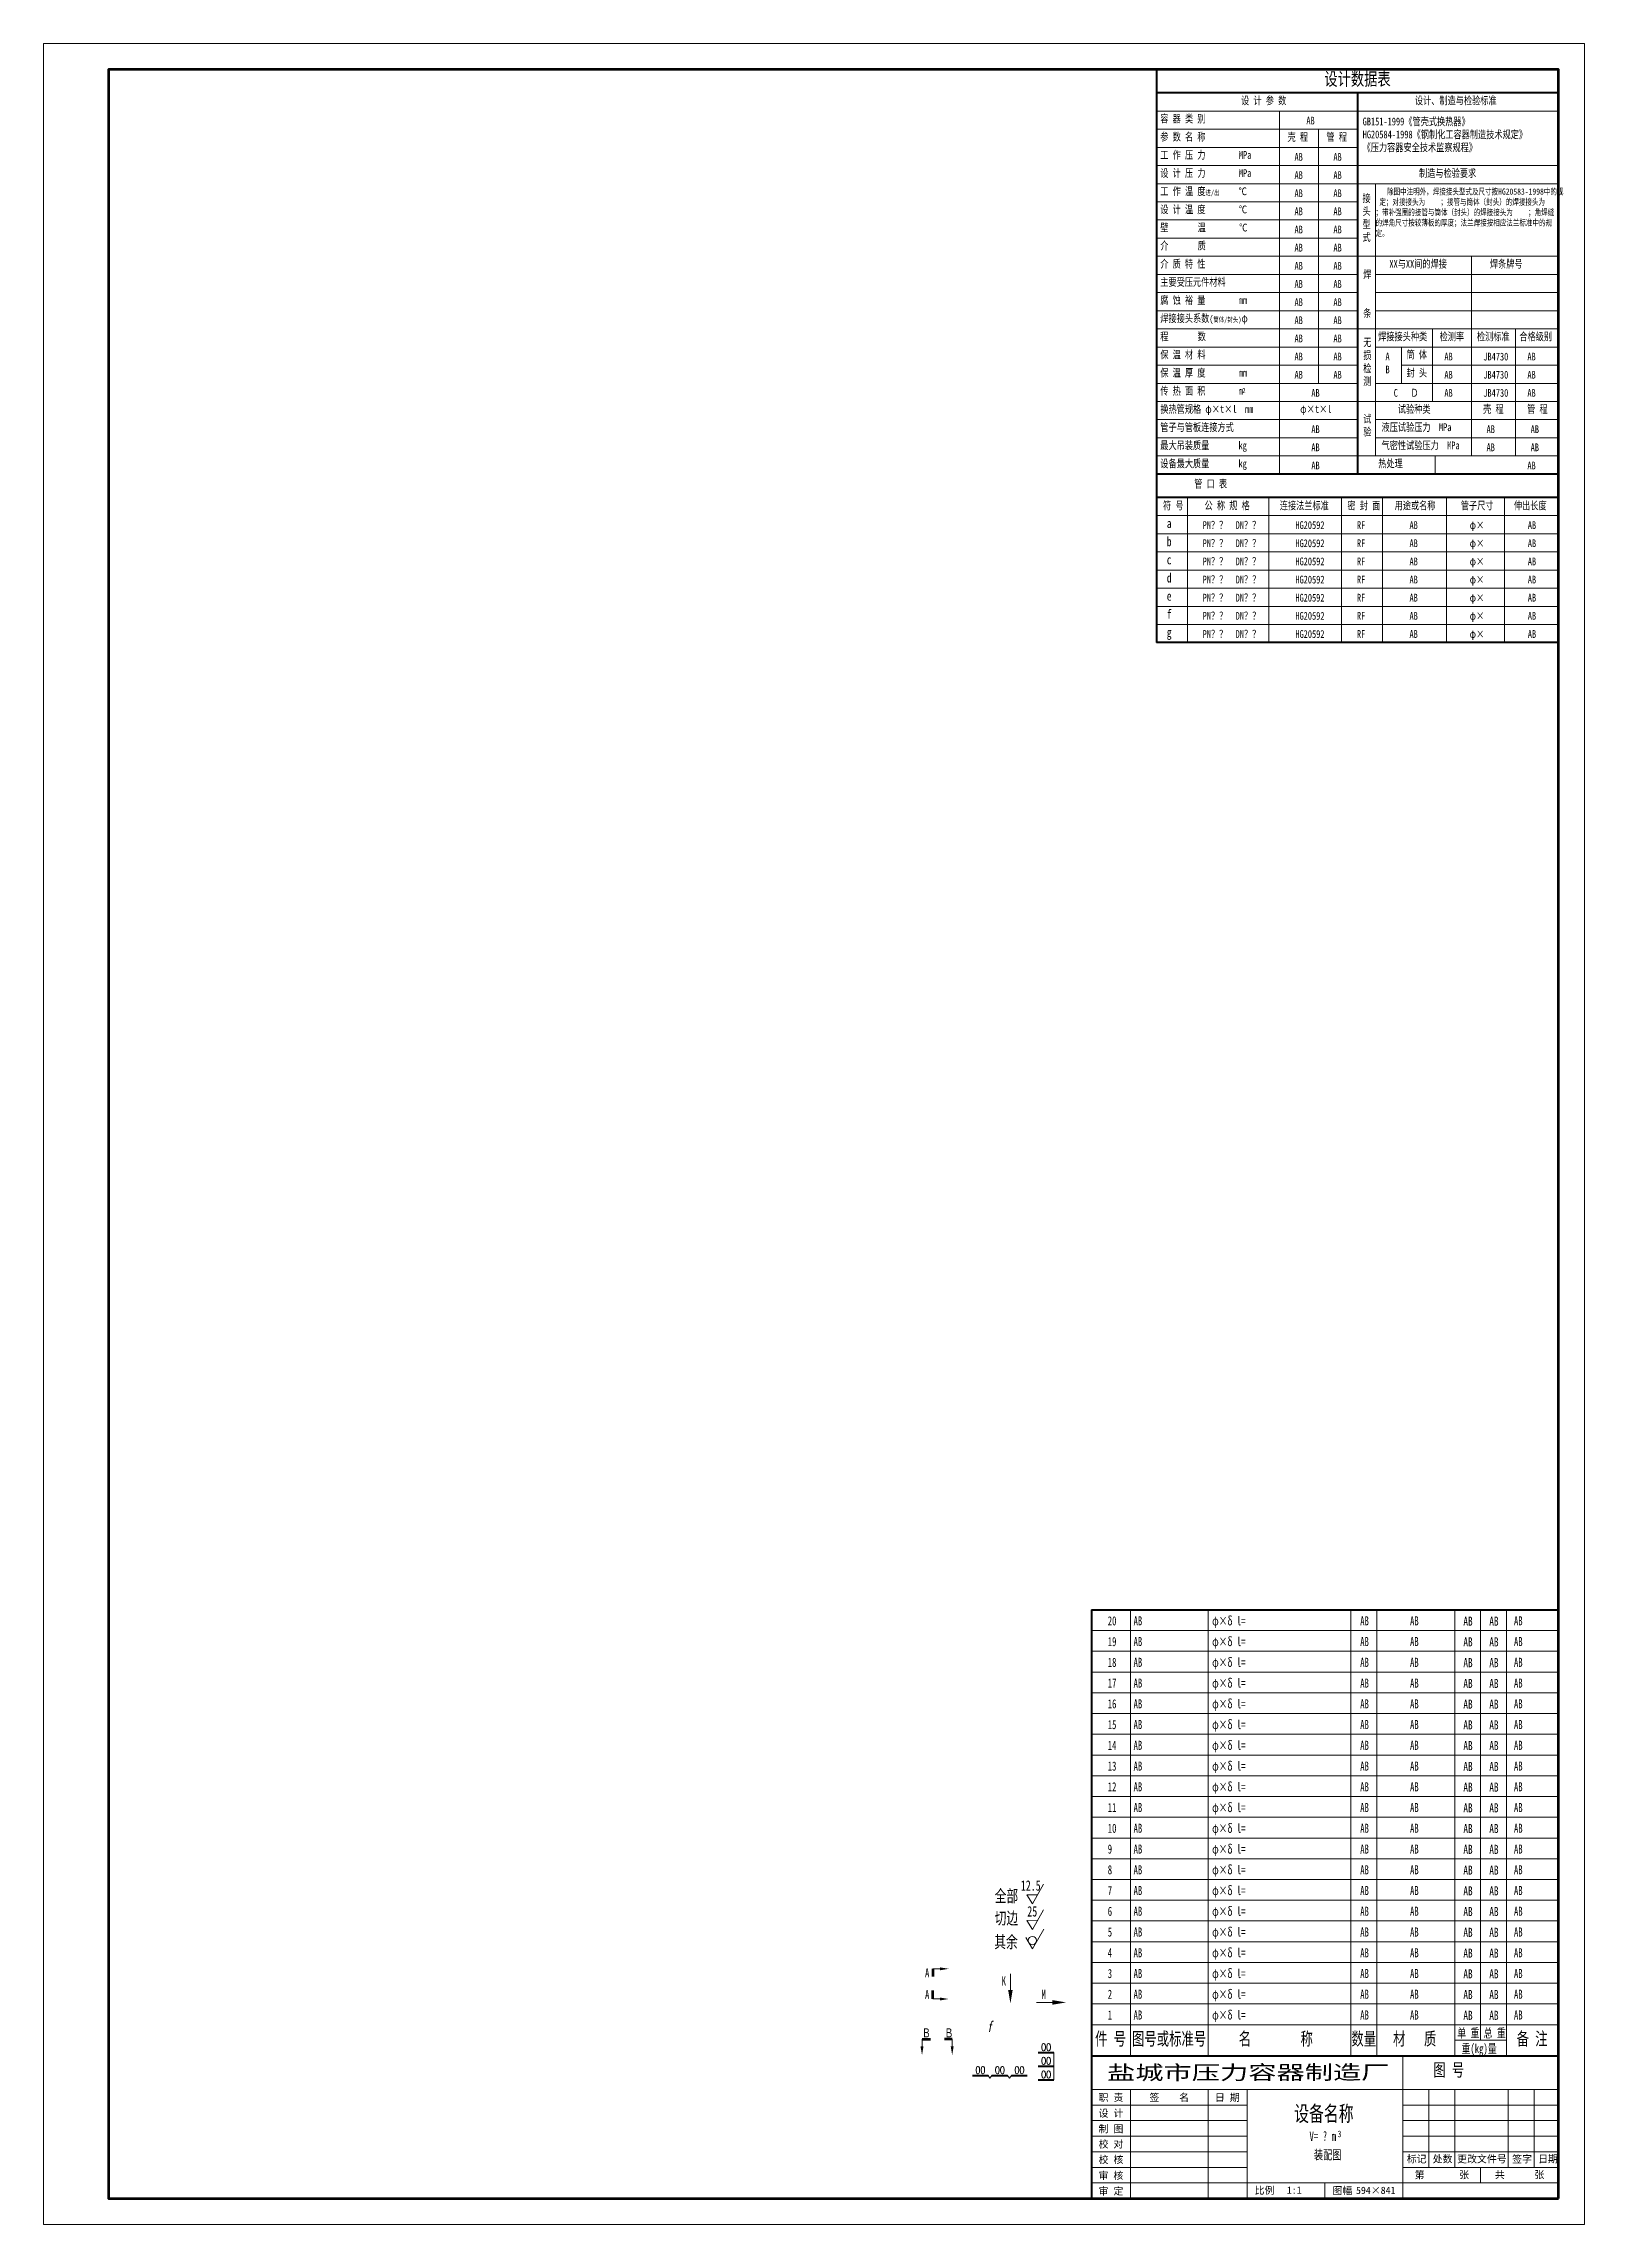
# Model space of a CAD drawing. Extents: x -43056 to 6363, y -23617 to 841.
# Drawn here: x 948 to 1542, y 0 to 841 of the extents above; entities that cross this region are included whole.
import ezdxf
from ezdxf.enums import TextEntityAlignment as Align

# ---------------------------------------------------------------- set-up
doc = ezdxf.new("R2010")
doc.units = 0
doc.header["$LTSCALE"] = 10
for name, color, linetype, lineweight in [('A 粗实线', 1, 'CONTINUOUS', 40), ('B 细实线', 7, 'CONTINUOUS', 18), ('C 文 字', 2, 'CONTINUOUS', 20), ('J 标注尺寸', 2, 'CONTINUOUS', 18)]:
    doc.layers.add(name, color=color, linetype=linetype, lineweight=lineweight)
doc.styles.add('HZTXT', font='SIMFANG.TTF', dxfattribs={"width": 0.75})
doc.styles.add('ITALICT', font='ITALICT.shx', dxfattribs={"width": 0.7})
doc.styles.add('ROMANC', font='romanc', dxfattribs={"width": 0.7, "height": 6})
doc.styles.add('标题中文', font='SIMFANG.TTF', dxfattribs={"width": 0.7})

msp = doc.modelspace()

# ---------------------------------------------------------------- texts
at = {"layer": 'C 文 字'}
for s, height, style, width, p in [('AB', 3.5, 'HZTXT', 0.75, (1497.07, 232.63)), ('AB', 3.5, 'HZTXT', 0.75, (1507.07, 232.63)), ('AB', 3.5, 'HZTXT', 0.75, (1497.07, 224.63)), ('AB', 3.5, 'HZTXT', 0.75, (1507.07, 224.63)), ('AB', 3.5, 'HZTXT', 0.75, (1497.07, 216.63)), ('AB', 3.5, 'HZTXT', 0.75, (1497.07, 208.63)), ('AB', 3.5, 'HZTXT', 0.75, (1507.07, 216.63)), ('AB', 3.5, 'HZTXT', 0.75, (1507.07, 208.63)), ('AB', 3.5, 'HZTXT', 0.75, (1497.07, 200.63)), ('AB', 3.5, 'HZTXT', 0.75, (1507.07, 200.63)), ('AB', 3.5, 'HZTXT', 0.75, (1497.07, 192.63)), ('AB', 3.5, 'HZTXT', 0.75, (1507.07, 192.63)), ('AB', 3.5, 'HZTXT', 0.75, (1497.07, 184.63)), ('AB', 3.5, 'HZTXT', 0.75, (1507.07, 184.63)), ('AB', 3.5, 'HZTXT', 0.75, (1497.07, 176.63)), ('AB', 3.5, 'HZTXT', 0.75, (1507.07, 176.63)), ('AB', 3.5, 'HZTXT', 0.75, (1497.07, 168.63)), ('AB', 3.5, 'HZTXT', 0.75, (1507.07, 168.63)), ('AB', 3.5, 'HZTXT', 0.75, (1497.07, 160.63)), ('AB', 3.5, 'HZTXT', 0.75, (1507.07, 160.63)), ('AB', 3.5, 'HZTXT', 0.75, (1497.07, 152.63)), ('AB', 3.5, 'HZTXT', 0.75, (1507.07, 152.63)), ('AB', 3.5, 'HZTXT', 0.75, (1497.07, 144.63)), ('AB', 3.5, 'HZTXT', 0.75, (1507.07, 144.63)), ('AB', 3.5, 'HZTXT', 0.75, (1497.07, 136.63)), ('AB', 3.5, 'HZTXT', 0.75, (1507.07, 136.63)), ('AB', 3.5, 'HZTXT', 0.75, (1497.07, 128.63)), ('AB', 3.5, 'HZTXT', 0.75, (1507.07, 128.63)), ('AB', 3.5, 'HZTXT', 0.75, (1497.07, 120.63)), ('AB', 3.5, 'HZTXT', 0.75, (1507.07, 120.63)), ('AB', 3.5, 'HZTXT', 0.75, (1497.07, 112.63)), ('AB', 3.5, 'HZTXT', 0.75, (1507.07, 112.63)), ('AB', 3.5, 'HZTXT', 0.75, (1497.07, 104.63)), ('AB', 3.5, 'HZTXT', 0.75, (1507.07, 104.63)), ('AB', 3.5, 'HZTXT', 0.75, (1497.07, 96.63)), ('AB', 3.5, 'HZTXT', 0.75, (1507.07, 96.63)), ('AB', 3.5, 'HZTXT', 0.75, (1497.07, 88.63)), ('AB', 3.5, 'HZTXT', 0.75, (1507.07, 88.63)), ('AB', 3.5, 'HZTXT', 0.75, (1497.07, 80.63)), ('AB', 3.5, 'HZTXT', 0.75, (1507.07, 80.63)), ('00', 2.823, 'ROMANC', 0.8, (1334.42, 68.35)), ('00', 2.823, 'ROMANC', 0.8, (1309.08, 59.52)), ('00', 2.823, 'ROMANC', 0.8, (1316.61, 59.52)), ('00', 2.823, 'ROMANC', 0.8, (1324.15, 59.52)), ('00', 2.823, 'ROMANC', 0.8, (1334.42, 63.08)), ('00', 2.823, 'ROMANC', 0.8, (1334.42, 57.81))]:
    msp.add_text(s, height=height, dxfattribs=dict(at, style=style, width=width)).set_placement(p, align=Align.MIDDLE)
at = {"layer": 'C 文 字', "style": 'HZTXT', "width": 0.7}
for s, p in [('全部', (1314.61, 126.66)), ('切边', (1314.59, 118.09)), ('其余', (1314.46, 108.97))]:
    msp.add_text(s, height=4.73, dxfattribs=at).set_placement(p, align=Align.MIDDLE_LEFT)
for s, p in [('12.5', (1332.31, 127.48)), ('25', (1330.99, 117.53))]:
    msp.add_text(s, height=4, dxfattribs=at).set_placement(p, align=Align.BOTTOM_RIGHT)
at = {"layer": 'C 文 字', "style": 'ITALICT', "width": 0.8}
msp.add_text('f', height=4, dxfattribs=at).set_placement((1311.86, 74.32))
at = {"layer": 'C 文 字', "style": '标题中文', "oblique": 0.5, "width": 1.430365}
msp.add_text('盐城市压力容器制造厂', height=5.5, rotation=0.09587, dxfattribs=at).set_placement((1357.91, 55.77), (1466.77, 55.95), align=Align.FIT)
at = {"layer": 'C 文 字', "style": '标题中文', "oblique": 0.5}
msp.add_text('职 责', height=2.8, rotation=0.09587, dxfattribs=at).set_placement((1359.42, 48.94), align=Align.MIDDLE_CENTER)
for s, p in [('签    名', (1381.88, 49.05)), ('日 期', (1404.27, 48.99)), ('设 计', (1359.42, 42.94)), ('制 图', (1359.42, 36.94)), ('校 对', (1359.42, 31.05)), ('校 核', (1359.42, 25.05)), ('标记', (1477.27, 25.32)), ('处数', (1487.27, 25.32)), ('更改文件号', (1502.43, 25.32)), ('签字', (1517.91, 25.32)), ('日期', (1527.91, 25.32)), ('审 核', (1359.42, 18.94)), ('第       张', (1486.97, 19.22)), ('共      张', (1516.97, 19.22)), ('审 定', (1359.42, 12.94)), ('比例', (1418.6, 13.2)), ('1:1', (1430.08, 13.2)), ('图幅', (1448.6, 13.11)), ('594×841', (1461.49, 13.11))]:
    msp.add_text(s, height=2.8, rotation=0.09587, dxfattribs=at).set_placement(p, align=Align.MIDDLE)
at = {"layer": 'C 文 字', "attachment_point": 1, "style": 'HZTXT'}
for s, insert, char_height, width in [('设计数据表', (1441.69, 829.87), 5, 77.5), ('设 计 参 数', (1409.6, 820.56), 3, 48), ('设计、制造与检验标准', (1476.59, 820.56), 3, 48), ('容 器 类 别', (1378.45, 813.56), 3, 48), ('AB', (1434.76, 812.81), 3, 48), ('GB151-1999《管壳式换热器》\\PHG20584-1998《钢制化工容器制造技术规定》\\P《压力容器安全技术监察规程》', (1456.45, 812.47), 3, 77.5), ('参 数 名 称', (1378.45, 806.56), 3, 48), ('工 作 压 力        MPa', (1378.45, 799.56), 3, 48), ('壳 程', (1427.5, 806.48), 3, 48), ('管 程', (1442.5, 806.48), 3, 48), ('设 计 压 力        MPa', (1378.45, 792.56), 3, 48), ('AB', (1430.19, 798.81), 3, 48), ('AB', (1430.19, 791.81), 3, 48), ('AB', (1445.19, 798.81), 3, 48), ('AB', (1445.19, 791.81), 3, 48), (' 制造与检验要求', (1476.59, 792.56), 3, 48), ('工 作 温 度{\\H0.6667x;进/出      }℃', (1378.45, 785.56), 3, 48), ('AB', (1430.19, 784.81), 3, 48), ('AB', (1445.19, 784.81), 3, 48), ('接\\P头\\P型\\P式', (1456.4, 782.85), 3, 48), ('   除图中注明外，焊接接头型式及尺寸按HG20583-1998中的规\\P 定；对接接头为    ；接管与筒体（封头）的焊接接头为    ；带补强圈的接管与筒体（封头）的焊接接头为    ；角焊缝的焊角尺寸按较薄板的厚度；法兰焊接按相应法兰标准中的规定。', (1461.44, 785.14), 2.4, 70.5), ('设 计 温 度        ℃', (1378.45, 778.56), 3, 48), ('AB', (1430.19, 777.81), 3, 48), ('AB', (1445.19, 777.81), 3, 48), ('壁       温        ℃', (1378.45, 771.56), 3, 48), ('AB', (1430.19, 770.81), 3, 48), ('AB', (1445.19, 770.81), 3, 48), ('介       质', (1378.45, 764.56), 3, 48), ('介 质 特 性', (1378.45, 757.56), 3, 48), ('AB', (1430.19, 763.81), 3, 48), ('AB', (1445.19, 763.81), 3, 48), ('XX与XX间的焊接', (1466.77, 757.56), 3, 48), ('焊条牌号', (1505.53, 757.56), 3, 48), ('主要受压元件材料', (1378.45, 750.56), 3, 48), ('AB', (1430.19, 756.81), 3, 48), ('AB', (1430.19, 749.81), 3, 48), ('AB', (1445.19, 756.81), 3, 48), ('AB', (1445.19, 749.81), 3, 48), ('焊\\P\\P\\P条', (1456.69, 753.52), 3, 48), ('腐 蚀 裕 量        mm', (1378.45, 743.56), 3, 48), ('AB', (1430.19, 742.81), 3, 48), ('AB', (1445.19, 742.81), 3, 48), ('焊接接头系数{\\H0.8333x;(\\H0.8x;筒体/封头)}φ{\\H0.8333x;        } ', (1378.45, 736.56), 3, 48), ('AB', (1430.19, 735.81), 3, 48), ('AB', (1445.19, 735.81), 3, 48), ('程       数 ', (1378.45, 729.56), 3, 48), ('AB', (1430.19, 728.81), 3, 48), ('AB', (1445.19, 728.81), 3, 48), ('无\\P损\\P检\\P测', (1456.69, 727.3), 3, 48), ('焊接接头种类', (1462.44, 729.56), 3, 48), ('检测率', (1486.13, 729.56), 3, 48), ('检测标准', (1500.49, 729.56), 3, 48), ('合格级别', (1516.88, 729.56), 3, 48), ('保 温 材 料', (1378.45, 722.56), 3, 48), ('保 温 厚 度        mm', (1378.45, 715.56), 3, 48), ('AB', (1430.19, 721.81), 3, 48), ('AB', (1445.19, 721.81), 3, 48), ('A\\PB', (1465.26, 721.85), 3, 48), ('筒 体', (1473.37, 722.56), 3, 48), ('封 头', (1473.37, 715.56), 3, 48), ('AB', (1487.97, 721.81), 3, 48), ('JB4730', (1502.97, 721.81), 3, 48), ('AB', (1519.97, 721.81), 3, 48), ('传 热 面 积        m ', (1378.45, 708.56), 3, 48), ('2', (1410.09, 708.21), 2, 48), ('AB', (1430.19, 714.81), 3, 48), ('AB', (1436.68, 707.81), 3, 48), ('AB', (1445.19, 714.81), 3, 48), ('C   Ｄ', (1468.43, 707.81), 3, 48), ('AB', (1487.97, 714.81), 3, 48), ('AB', (1487.97, 707.81), 3, 48), ('JB4730', (1502.97, 714.81), 3, 48), ('JB4730', (1502.97, 707.81), 3, 48), ('AB', (1519.97, 714.81), 3, 48), ('AB', (1519.97, 707.81), 3, 48), ('换热管规格 φ×t×l  mm', (1378.45, 701.56), 3, 48), (' φ×t×l   ', (1430.78, 701.56), 3, 48), ('试\\P验', (1456.69, 697.78), 3, 48), ('试验种类', (1470.03, 701.56), 3, 48), ('壳 程 ', (1502.9, 701.56), 3, 48), ('管 程 ', (1519.86, 701.56), 3, 48), ('管子与管板连接方式', (1378.45, 694.56), 3, 48), ('AB', (1436.68, 693.81), 3, 48), ('液压试验压力  MPa', (1463.75, 694.56), 3, 48), ('AB', (1504.23, 693.81), 3, 48), ('AB', (1521.23, 693.81), 3, 48), ('最大吊装质量       kg', (1378.45, 687.56), 3, 48), ('AB', (1436.68, 686.81), 3, 48), ('气密性试验压力  MPa', (1463.75, 687.56), 3, 48), ('AB', (1504.23, 686.81), 3, 48), ('AB', (1521.23, 686.81), 3, 48), ('设备最大质量       kg', (1378.45, 680.56), 3, 48), ('管 口 表', (1391.52, 672.75), 3, 48), ('AB', (1436.68, 679.81), 3, 48), ('热处理', (1462.49, 680.56), 3, 48), ('AB', (1519.97, 679.81), 3, 48), (' 符 号', (1377.91, 664.36), 3, 48), ('公 称 规 格', (1395.51, 664.36), 3, 48), ('连接法兰标准', (1424.51, 664.36), 3, 48), ('密 封 面', (1450.58, 664.36), 3, 48), ('用途或名称', (1468.78, 664.36), 3, 48), ('管子尺寸', (1494.32, 664.36), 3, 48), ('伸出长度', (1514.78, 664.36), 3, 48), ('a', (1380.95, 657.78), 3.6, 57.6), ('PN？？  DN？？', (1394.77, 656.82), 3, 48), ('HG20592', (1430.51, 656.82), 3, 48), ('RF', (1454.25, 656.82), 3, 48), ('AB', (1474.52, 656.82), 3, 48), ('φ×', (1497.72, 656.82), 3, 48), ('AB', (1520.13, 656.82), 3, 48), ('b', (1380.95, 650.78), 3.6, 57.6), ('PN？？  DN？？', (1394.77, 649.82), 3, 48), ('HG20592', (1430.51, 649.82), 3, 48), ('RF', (1454.25, 649.82), 3, 48), ('AB', (1474.52, 649.82), 3, 48), ('φ×', (1497.72, 649.82), 3, 48), ('AB', (1520.13, 649.82), 3, 48), ('c', (1380.95, 643.78), 3.6, 57.6), ('PN？？  DN？？', (1394.77, 642.82), 3, 48), ('HG20592', (1430.51, 642.82), 3, 48), ('RF', (1454.25, 642.82), 3, 48), ('AB', (1474.52, 642.82), 3, 48), ('φ×', (1497.72, 642.82), 3, 48), ('AB', (1520.13, 642.82), 3, 48), ('d ', (1380.95, 636.78), 3.6, 57.6), ('PN？？  DN？？', (1394.77, 635.82), 3, 48), ('HG20592', (1430.51, 635.82), 3, 48), ('RF', (1454.25, 635.82), 3, 48), ('AB', (1474.52, 635.82), 3, 48), ('φ×', (1497.72, 635.82), 3, 48), ('AB', (1520.13, 635.82), 3, 48), ('e', (1380.95, 629.78), 3.6, 57.6), ('f', (1380.95, 622.78), 3.6, 57.6), ('PN？？  DN？？', (1394.77, 628.82), 3, 48), ('HG20592', (1430.51, 628.82), 3, 48), ('RF', (1454.25, 628.82), 3, 48), ('AB', (1474.52, 628.82), 3, 48), ('φ×', (1497.72, 628.82), 3, 48), ('AB', (1520.13, 628.82), 3, 48), ('g', (1380.95, 615.78), 3.6, 57.6), ('PN？？  DN？？', (1394.77, 621.82), 3, 48), ('PN？？  DN？？', (1394.77, 614.82), 3, 48), ('HG20592', (1430.51, 621.82), 3, 48), ('HG20592', (1430.51, 614.82), 3, 48), ('RF', (1454.25, 621.82), 3, 48), ('RF', (1454.25, 614.82), 3, 48), ('AB', (1474.52, 621.82), 3, 48), ('AB', (1474.52, 614.82), 3, 48), ('φ×', (1497.72, 621.82), 3, 48), ('φ×', (1497.72, 614.82), 3, 48), ('AB', (1520.13, 621.82), 3, 48), ('AB', (1520.13, 614.82), 3, 48)]:
    msp.add_mtext(s, dxfattribs=dict(at, insert=insert, char_height=char_height, width=width))
at = {"layer": 'J 标注尺寸', "style": '标题中文', "width": 0.7}
for s, height, p in [('20', 3.5, (1358.19, 231)), ('AB', 3.5, (1368.14, 231)), ('φ×δ l=', 3.5, (1398.44, 231)), ('AB', 3.5, (1455.52, 231)), ('AB', 3.5, (1474.73, 231)), ('AB', 3.5, (1514.79, 231)), ('19', 3.5, (1358.19, 223)), ('AB', 3.5, (1368.14, 223)), ('φ×δ l=', 3.5, (1398.44, 223)), ('φ×δ l=', 3.5, (1398.44, 215)), ('AB', 3.5, (1455.52, 223)), ('AB', 3.5, (1474.73, 223)), ('AB', 3.5, (1514.79, 223)), ('18', 3.5, (1358.19, 215)), ('17', 3.5, (1358.19, 207)), ('AB', 3.5, (1368.14, 215)), ('AB', 3.5, (1368.14, 207)), ('φ×δ l=', 3.5, (1398.44, 207)), ('AB', 3.5, (1455.52, 215)), ('AB', 3.5, (1455.52, 207)), ('AB', 3.5, (1474.73, 215)), ('AB', 3.5, (1474.73, 207)), ('AB', 3.5, (1514.79, 215)), ('AB', 3.5, (1514.79, 207)), ('16', 3.5, (1358.19, 199)), ('AB', 3.5, (1368.14, 199)), ('φ×δ l=', 3.5, (1398.44, 199)), ('AB', 3.5, (1455.52, 199)), ('AB', 3.5, (1474.73, 199)), ('AB', 3.5, (1514.79, 199)), ('15', 3.5, (1358.19, 191)), ('AB', 3.5, (1368.14, 191)), ('φ×δ l=', 3.5, (1398.44, 191)), ('AB', 3.5, (1455.52, 191)), ('AB', 3.5, (1474.73, 191)), ('AB', 3.5, (1514.79, 191)), ('14', 3.5, (1358.19, 183)), ('AB', 3.5, (1368.14, 183)), ('φ×δ l=', 3.5, (1398.44, 183)), ('AB', 3.5, (1455.52, 183)), ('AB', 3.5, (1474.73, 183)), ('AB', 3.5, (1514.79, 183)), ('13', 3.5, (1358.19, 175)), ('AB', 3.5, (1368.14, 175)), ('φ×δ l=', 3.5, (1398.44, 175)), ('AB', 3.5, (1455.52, 175)), ('AB', 3.5, (1474.73, 175)), ('AB', 3.5, (1514.79, 175)), ('12', 3.5, (1358.19, 167)), ('AB', 3.5, (1368.14, 167)), ('φ×δ l=', 3.5, (1398.44, 167)), ('AB', 3.5, (1455.52, 167)), ('AB', 3.5, (1474.73, 167)), ('AB', 3.5, (1514.79, 167)), ('11', 3.5, (1358.19, 159)), ('AB', 3.5, (1368.14, 159)), ('φ×δ l=', 3.5, (1398.44, 159)), ('AB', 3.5, (1455.52, 159)), ('AB', 3.5, (1474.73, 159)), ('AB', 3.5, (1514.79, 159)), ('10', 3.5, (1358.19, 151)), ('AB', 3.5, (1368.14, 151)), ('φ×δ l=', 3.5, (1398.44, 151)), ('AB', 3.5, (1455.52, 151)), ('AB', 3.5, (1474.73, 151)), ('AB', 3.5, (1514.79, 151)), ('9', 3.5, (1358.19, 143)), ('AB', 3.5, (1368.14, 143)), ('φ×δ l=', 3.5, (1398.44, 143)), ('AB', 3.5, (1455.52, 143)), ('AB', 3.5, (1474.73, 143)), ('AB', 3.5, (1514.79, 143)), ('8', 3.5, (1358.19, 135)), ('AB', 3.5, (1368.14, 135)), ('φ×δ l=', 3.5, (1398.44, 135)), ('AB', 3.5, (1455.52, 135)), ('AB', 3.5, (1474.73, 135)), ('AB', 3.5, (1514.79, 135)), ('7', 3.5, (1358.19, 127)), ('AB', 3.5, (1368.14, 127)), ('φ×δ l=', 3.5, (1398.44, 127)), ('AB', 3.5, (1455.52, 127)), ('AB', 3.5, (1474.73, 127)), ('AB', 3.5, (1514.79, 127)), ('6', 3.5, (1358.19, 119)), ('AB', 3.5, (1368.14, 119)), ('φ×δ l=', 3.5, (1398.44, 119)), ('AB', 3.5, (1455.52, 119)), ('AB', 3.5, (1474.73, 119)), ('AB', 3.5, (1514.79, 119)), ('5', 3.5, (1358.19, 111)), ('AB', 3.5, (1368.14, 111)), ('φ×δ l=', 3.5, (1398.44, 111)), ('AB', 3.5, (1455.52, 111)), ('AB', 3.5, (1474.73, 111)), ('AB', 3.5, (1514.79, 111)), ('4', 3.5, (1358.19, 103)), ('AB', 3.5, (1368.14, 103)), ('φ×δ l=', 3.5, (1398.44, 103)), ('AB', 3.5, (1455.52, 103)), ('AB', 3.5, (1474.73, 103)), ('AB', 3.5, (1514.79, 103)), ('A', 3.5, (1287.73, 95.27)), ('K', 3.5, (1317.27, 92.12)), ('3', 3.5, (1358.19, 95)), ('AB', 3.5, (1368.14, 95)), ('φ×δ l=', 3.5, (1398.44, 95)), ('AB', 3.5, (1455.52, 95)), ('AB', 3.5, (1474.73, 95)), ('AB', 3.5, (1514.79, 95)), ('A', 3.5, (1287.73, 86.88)), ('M', 3.5, (1332.62, 86.97)), ('2', 3.5, (1358.19, 87)), ('AB', 3.5, (1368.14, 87)), ('φ×δ l=', 3.5, (1398.44, 87)), ('AB', 3.5, (1455.52, 87)), ('AB', 3.5, (1474.73, 87)), ('AB', 3.5, (1514.79, 87)), ('1', 3.5, (1358.19, 79)), ('AB', 3.5, (1368.14, 79)), ('φ×δ l=', 3.5, (1398.44, 79)), ('AB', 3.5, (1455.52, 79)), ('AB', 3.5, (1474.73, 79)), ('单 重', 3.5, (1492.93, 72.05)), ('总 重', 3.5, (1503.1, 72.05)), ('AB', 3.5, (1514.79, 79)), ('Ｂ', 3.5, (1286.53, 72.12)), ('Ｂ', 3.5, (1295.25, 72.12)), ('件 号', 4.998, (1353.31, 69.09)), ('图号或标准号', 4.998, (1367.52, 69.09)), ('名        称', 4.998, (1408.69, 69.09)), ('数量', 4.998, (1452.1, 69.09)), ('材   质', 4.998, (1468.19, 69.09)), ('重(kg)量', 3.5, (1494.59, 66.05)), ('备 注', 4.998, (1515.84, 69.09)), ('图 号', 4.998, (1483.69, 57.09)), ('设备名称', 5.998, (1430.05, 39.74)), ('V= ? m', 3.599, (1435.94, 32.22)), ('3', 2.52, (1446.81, 33.63)), ('装配图', 3.599, (1437.68, 25.05))]:
    msp.add_text(s, height=height, dxfattribs=at).set_placement(p)

# ---------------------------------------------------------------- linework, layer by layer
at = {"layer": 'A 粗实线'}
for p, q in [((1376.94, 831), (1376.94, 609.99)), ((1531.94, 821.98), (1376.94, 821.98)), ((1454.44, 821.98), (1454.44, 674.98)), ((1531.94, 674.98), (1376.94, 674.98)), ((1531.94, 665.99), (1376.94, 665.99)), ((1531.94, 609.99), (1376.94, 609.99)), ((1351.94, 237), (1351.94, 65)), ((1351.94, 237), (1531.94, 237)), ((1331.35, 66.23), (1337.37, 66.23)), ((1331.35, 60.96), (1337.37, 60.96)), ((1351.94, 65), (1531.94, 65)), ((1306, 57.4), (1312.02, 57.4)), ((1313.54, 57.4), (1319.56, 57.4)), ((1321.08, 57.4), (1327.1, 57.4)), ((1331.35, 55.69), (1337.37, 55.69))]:
    msp.add_line(p, q, dxfattribs=at)
at = {"layer": 'A 粗实线', "lineweight": 80}
for p, q in [((1290.76, 98.56), (1290.76, 95.63)), ((1290.76, 86.92), (1290.76, 90.16)), ((1286.58, 71.37), (1289.83, 71.37)), ((1298.22, 71.37), (1295.3, 71.37))]:
    msp.add_line(p, q, dxfattribs=at)
at = {"layer": 'A 粗实线', "color": 1}
msp.add_line((1351.94, 65), (1351.94, 10), dxfattribs=at)
at = {"layer": 'A 粗实线', "color": 5, "lineweight": 120}
msp.add_lwpolyline([(1531.94, 10), (1531.94, 831), (972.94, 831), (972.94, 10)], close=True, dxfattribs=at)
at = {"layer": 'B 细实线'}
for p, q in [((1531.94, 814.98), (1376.94, 814.98)), ((1454.44, 807.98), (1376.94, 807.98)), ((1424.44, 814.98), (1424.44, 674.98)), ((1439.44, 807.98), (1439.44, 709.98)), ((1454.44, 800.98), (1376.94, 800.98)), ((1531.94, 793.98), (1376.94, 793.98)), ((1531.94, 786.98), (1376.94, 786.98)), ((1461.44, 786.98), (1461.44, 681.98)), ((1454.44, 779.98), (1376.94, 779.98)), ((1454.44, 772.98), (1376.94, 772.98)), ((1454.44, 765.98), (1376.94, 765.98)), ((1531.94, 758.98), (1376.94, 758.98)), ((1498.44, 758.98), (1498.44, 681.98)), ((1454.44, 751.98), (1376.94, 751.98)), ((1531.94, 751.98), (1461.44, 751.98)), ((1454.44, 744.98), (1376.94, 744.98)), ((1531.94, 744.98), (1461.44, 744.98)), ((1454.44, 737.98), (1376.94, 737.98)), ((1531.94, 737.98), (1461.44, 737.98)), ((1461.44, 730.98), (1376.94, 730.98)), ((1454.44, 723.98), (1376.94, 723.98)), ((1531.94, 730.98), (1461.44, 730.98)), ((1531.94, 730.98), (1461.44, 730.98)), ((1531.94, 723.98), (1461.44, 723.98)), ((1471.44, 723.98), (1471.44, 709.98)), ((1483.44, 730.98), (1483.44, 702.98)), ((1515.44, 730.98), (1515.44, 681.98)), ((1454.44, 716.98), (1376.94, 716.98)), ((1531.94, 716.98), (1471.44, 716.98)), ((1454.44, 709.98), (1376.94, 709.98)), ((1531.94, 709.98), (1461.44, 709.98)), ((1531.94, 702.98), (1376.94, 702.98)), ((1454.44, 695.98), (1376.94, 695.98)), ((1531.94, 695.98), (1461.44, 695.98)), ((1454.44, 688.98), (1376.94, 688.98)), ((1531.94, 681.98), (1376.94, 681.98)), ((1531.94, 688.98), (1461.44, 688.98)), ((1531.94, 688.98), (1461.44, 688.98)), ((1484.4, 681.98), (1484.4, 674.98)), ((1388.94, 665.99), (1388.94, 609.99)), ((1420.34, 665.99), (1420.34, 609.99)), ((1448.27, 665.99), (1448.27, 609.99)), ((1464.07, 665.99), (1464.07, 609.99)), ((1488.81, 665.99), (1488.81, 609.99)), ((1511.14, 665.99), (1511.14, 609.99)), ((1531.94, 658.99), (1376.94, 658.99)), ((1531.94, 651.99), (1376.94, 651.99)), ((1531.94, 644.99), (1376.94, 644.99)), ((1531.94, 637.99), (1376.94, 637.99)), ((1531.94, 630.99), (1376.94, 630.99)), ((1531.94, 623.99), (1376.94, 623.99)), ((1531.94, 616.99), (1376.94, 616.99)), ((1366.94, 65), (1366.94, 237)), ((1396.94, 65), (1396.94, 237)), ((1451.94, 65), (1451.94, 237)), ((1461.94, 65), (1461.94, 237)), ((1491.94, 65), (1491.94, 237)), ((1501.94, 71), (1501.94, 237)), ((1511.94, 65), (1511.94, 237)), ((1351.94, 229), (1531.94, 229)), ((1351.94, 221), (1531.94, 221)), ((1351.94, 213), (1531.94, 213)), ((1351.94, 205), (1531.94, 205)), ((1351.94, 197), (1531.94, 197)), ((1351.94, 189), (1531.94, 189)), ((1351.94, 181), (1531.94, 181)), ((1351.94, 173), (1531.94, 173)), ((1351.94, 165), (1531.94, 165)), ((1351.94, 157), (1531.94, 157)), ((1351.94, 149), (1531.94, 149)), ((1351.94, 141), (1531.94, 141)), ((1329.12, 123.59), (1327, 127.11)), ((1327, 127.11), (1331.08, 127.11)), ((1329.12, 123.59), (1333.44, 131.17)), ((1351.94, 133), (1531.94, 133)), ((1329.12, 113.73), (1333.44, 121.31)), ((1351.94, 125), (1531.94, 125)), ((1327, 117.25), (1331.08, 117.26)), ((1329.12, 113.73), (1327, 117.25)), ((1351.94, 117), (1531.94, 117)), ((1351.94, 109), (1531.94, 109)), ((1351.94, 101), (1531.94, 101)), ((1290.76, 98.56), (1293.49, 98.56)), ((1320.66, 96.58), (1320.66, 90.41)), ((1351.94, 93), (1531.94, 93)), ((1290.76, 86.92), (1293.49, 86.92)), ((1330.72, 85.6), (1336.88, 85.6)), ((1351.94, 85), (1531.94, 85)), ((1351.94, 77), (1531.94, 77)), ((1286.58, 71.37), (1286.58, 68.64)), ((1298.22, 71.37), (1298.22, 68.64)), ((1491.94, 71), (1511.94, 71)), ((1337.37, 60.96), (1337.37, 66.23)), ((1337.37, 55.69), (1337.37, 60.96)), ((1471.94, 65), (1471.94, 10)), ((1312.02, 57.4), (1312.78, 56.33)), ((1313.54, 57.4), (1312.78, 56.33)), ((1319.56, 57.4), (1320.32, 56.33)), ((1321.08, 57.4), (1320.32, 56.33)), ((1351.94, 52), (1531.94, 52)), ((1366.94, 52), (1366.94, 10)), ((1396.94, 52), (1396.94, 10)), ((1411.94, 52), (1411.94, 10)), ((1481.94, 52), (1481.94, 22)), ((1491.94, 52), (1491.94, 22)), ((1512.58, 52), (1512.58, 22)), ((1522.58, 52), (1522.58, 22)), ((1351.94, 46), (1411.94, 46)), ((1471.94, 46), (1531.94, 46)), ((1351.94, 40), (1411.94, 40)), ((1351.94, 34), (1411.94, 34)), ((1471.94, 40), (1531.94, 40)), ((1471.94, 34), (1531.94, 34)), ((1351.94, 28), (1411.94, 28)), ((1471.94, 28), (1531.94, 28)), ((1351.94, 22), (1411.94, 22)), ((1471.94, 22), (1531.94, 22)), ((1501.94, 16), (1501.94, 22)), ((1351.94, 16), (1531.94, 16)), ((1441.94, 16), (1441.94, 10))]:
    msp.add_line(p, q, dxfattribs=at)
msp.add_lwpolyline([(1541.94, 0), (1541.94, 841), (947.94, 841), (947.94, 0)], close=True, dxfattribs=at)
msp.add_lwpolyline([(1333.54, 113.88), (1329.14, 106.26), (1326.61, 110.64)], dxfattribs=at)
msp.add_circle((1329.14, 109.45), 1.59, dxfattribs=at)
for points in [[(1293.49, 97.99), (1293.49, 99.12), (1296.89, 98.56)], [(1293.49, 86.35), (1293.49, 87.48), (1296.89, 86.92)], [(1319.78, 90.41), (1321.53, 90.41), (1320.66, 85.16)], [(1336.88, 84.73), (1336.88, 86.48), (1342.13, 85.6)], [(1286.01, 68.64), (1287.15, 68.64), (1286.58, 65.24)], [(1297.65, 68.64), (1298.79, 68.64), (1298.22, 65.24)]]:
    msp.add_solid(points, dxfattribs=at)

msp.set_redraw_order([(e.dxf.handle, doc.entitydb.next_handle()) for e in msp.query("TEXT MTEXT ATTDEF DIMENSION ARC_DIMENSION")])  # texts and dimensions are drawn at this point

doc.saveas('drawing.dxf')
